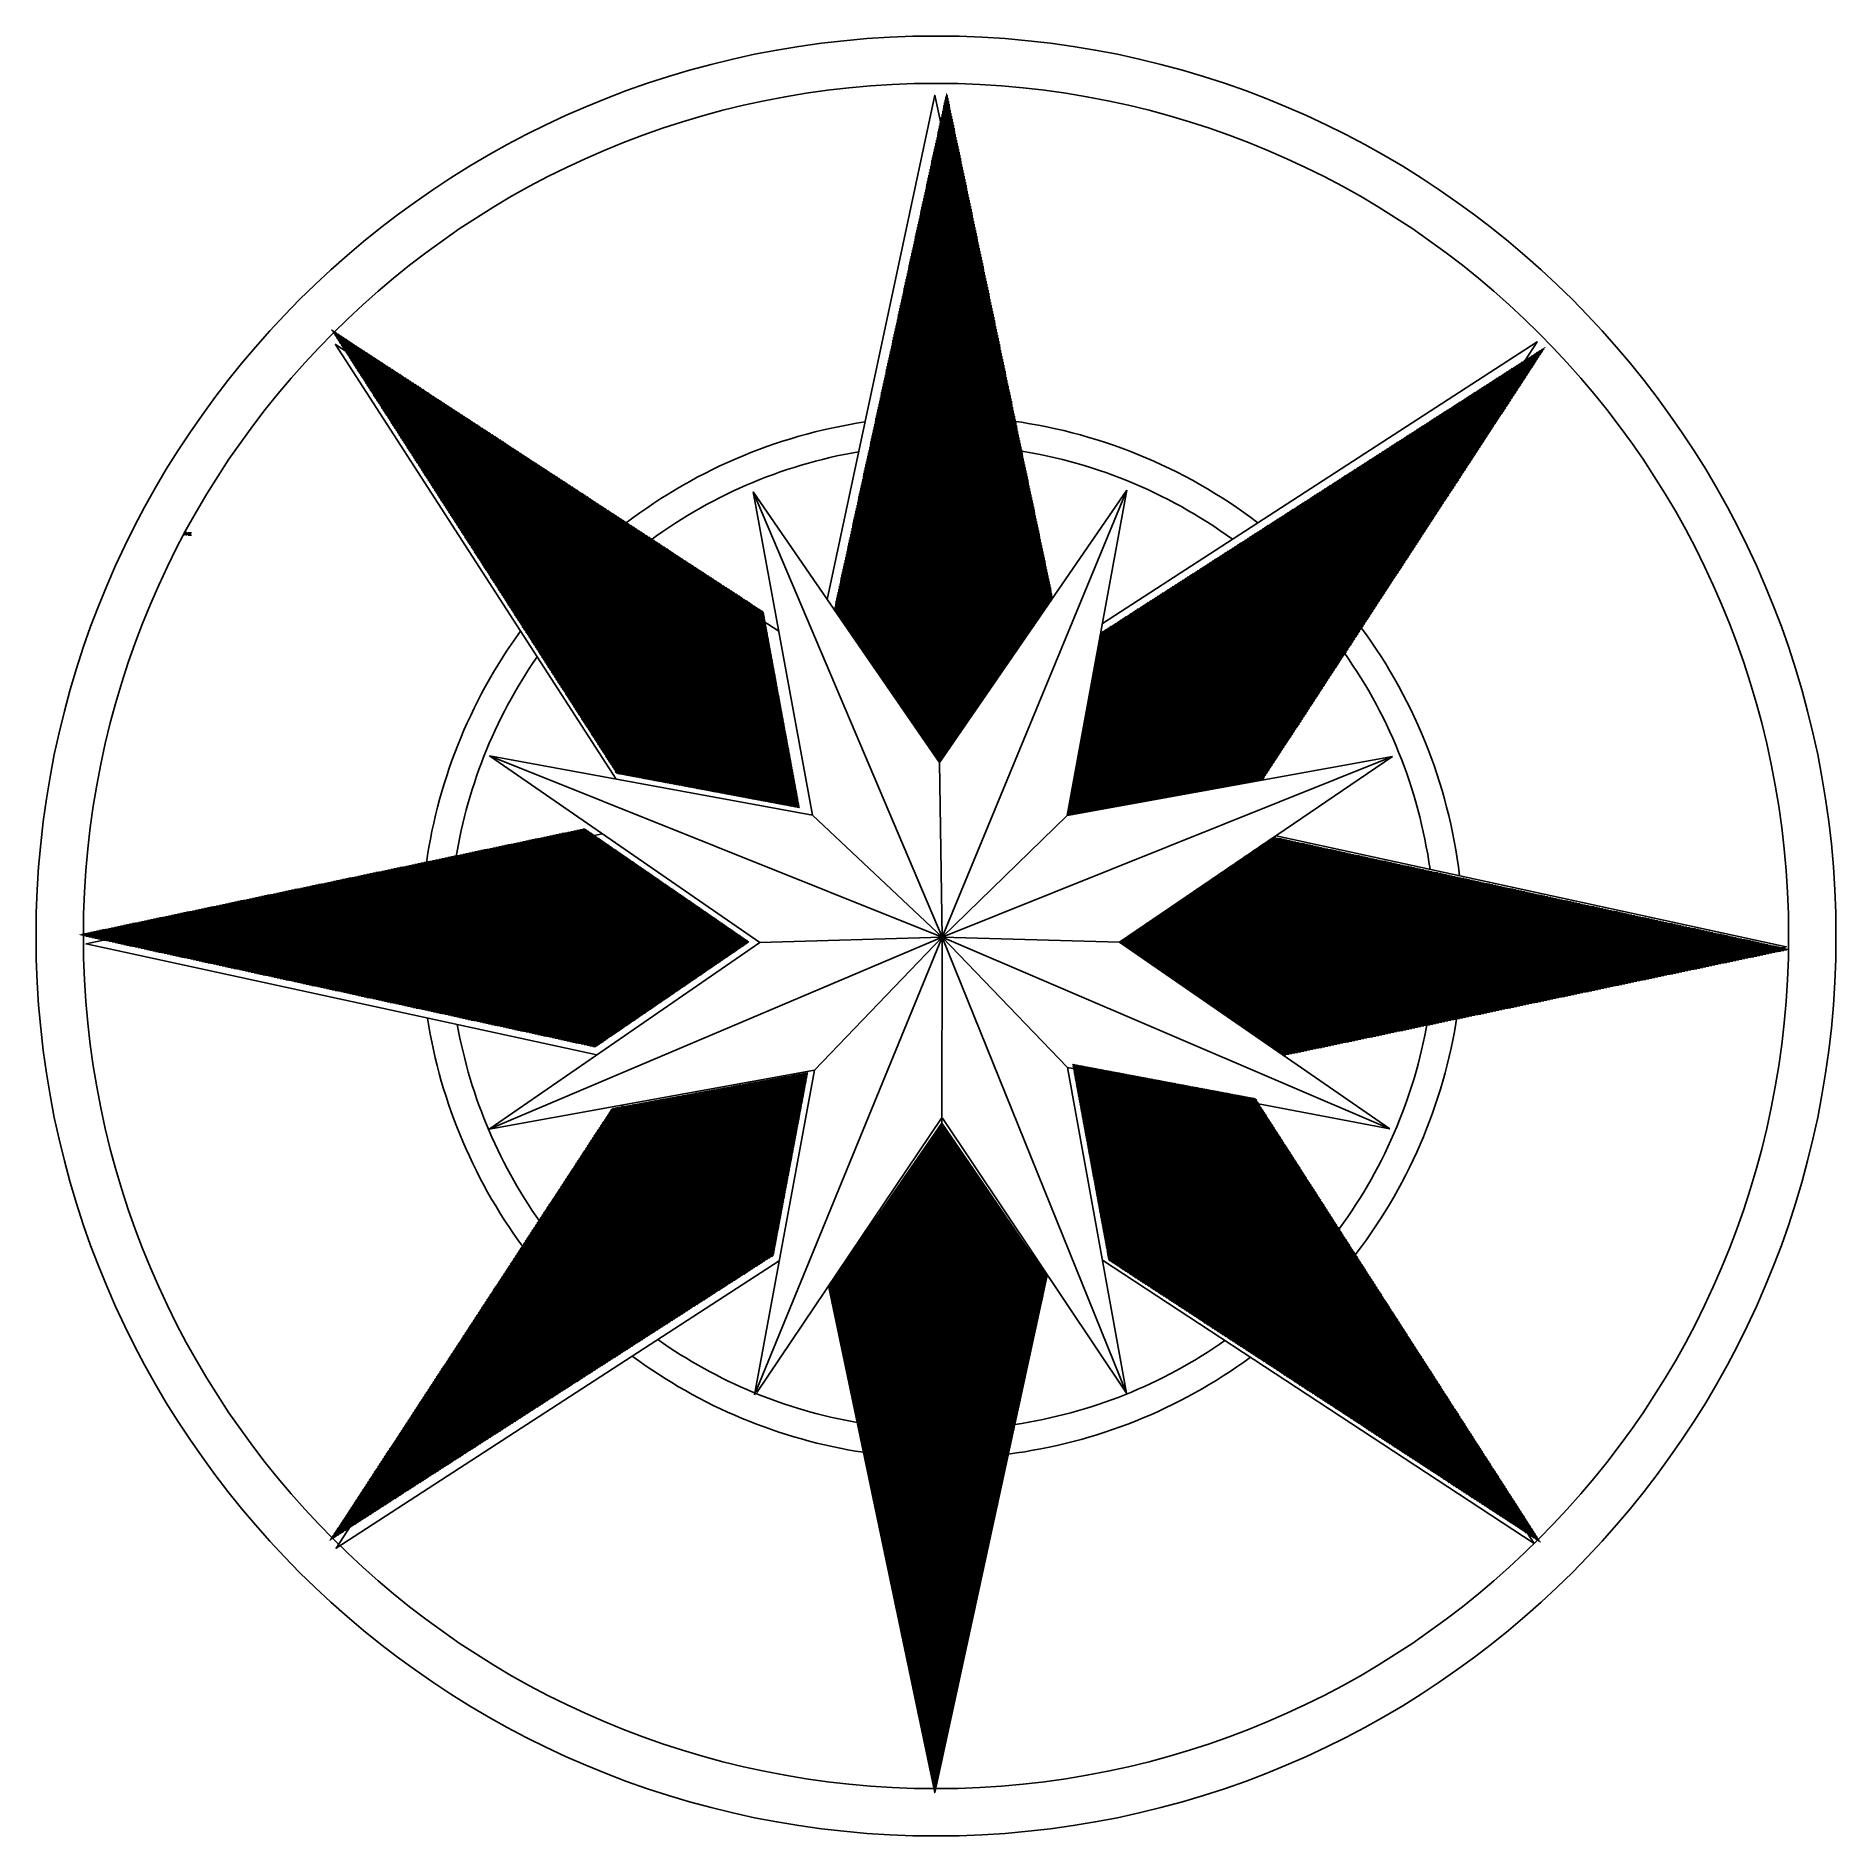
# Model space of a CAD drawing. Extents: x 5688 to 6046, y 8075 to 8432.
import ezdxf

# ---------------------------------------------------------------- set-up
doc = ezdxf.new("R2010")
doc.units = 0
doc.header["$LTSCALE"] = 1000
doc.header["$MEASUREMENT"] = 0
doc.layers.get('0').update_dxf_attribs({"linetype": 'CONTINUOUS'})
doc.layers.add('2D', color=7, linetype='CONTINUOUS')
doc.styles.add('DIM_FONT', font='SIMPLEX', dxfattribs={"width": 0.8})

# ---------------------------------------------------------------- blocks, each defined once
blk = doc.blocks.new('*X1')
at = {"color": 0}
for p, q in [((26494.6, 19335), (26506, 19335)), ((26494.8, 19336.2), (26505.7, 19336.2)), ((26495, 18045.2), (26495, 19337)), ((26495.1, 19337.5), (26505.5, 19337.5)), ((26495.4, 19338.8), (26505.2, 19338.8)), ((26495.6, 19340), (26504.9, 19340)), ((26495.9, 19341.2), (26504.7, 19341.2)), ((26496.2, 18047), (26496.2, 19342.8)), ((26496.2, 19342.5), (26504.4, 19342.5)), ((26496.5, 19343.8), (26504.2, 19343.8)), ((26496.7, 19345), (26503.9, 19345)), ((26497, 19346.2), (26503.6, 19346.2)), ((26497.3, 19347.5), (26503.4, 19347.5)), ((26497.5, 19348.8), (26503.1, 19348.8)), ((26497.5, 18048.8), (26497.5, 19348.5)), ((26497.8, 19350), (26502.8, 19350)), ((26498.1, 19351.2), (26502.6, 19351.2)), ((26498.4, 19352.5), (26502.3, 19352.5)), ((26498.6, 19353.8), (26502.1, 19353.8)), ((26498.8, 18050.7), (26498.8, 19354.3)), ((26498.9, 19355), (26501.8, 19355)), ((26499.2, 19356.2), (26501.5, 19356.2)), ((26499.4, 19357.5), (26501.3, 19357.5)), ((26499.7, 19358.8), (26501, 19358.8)), ((26500, 19360), (26500.7, 19360)), ((26501.2, 18054.3), (26501.2, 19357.6)), ((26502.5, 18056.1), (26502.5, 19351.6)), ((26503.8, 18057.9), (26503.8, 19345.7)), ((26505, 18059.7), (26505, 19339.7)), ((26486.9, 19300), (26513.3, 19300)), ((26487.2, 19301.2), (26513.1, 19301.2)), ((26487.5, 19302.5), (26512.8, 19302.5)), ((26487.5, 18034.3), (26487.5, 19302.5)), ((26487.8, 19303.8), (26512.5, 19303.8)), ((26488, 19305), (26512.3, 19305)), ((26488.3, 19306.2), (26512, 19306.2)), ((26488.6, 19307.5), (26511.8, 19307.5)), ((26488.8, 18036.1), (26488.8, 19308.3)), ((26488.9, 19308.8), (26511.5, 19308.8)), ((26489.1, 19310), (26511.2, 19310)), ((26489.4, 19311.2), (26511, 19311.2)), ((26489.7, 19312.5), (26510.7, 19312.5)), ((26489.9, 19313.8), (26510.4, 19313.8)), ((26490, 18038), (26490, 19314)), ((26490.2, 19315), (26510.2, 19315)), ((26490.5, 19316.2), (26509.9, 19316.2)), ((26490.8, 19317.5), (26509.7, 19317.5)), ((26491, 19318.8), (26509.4, 19318.8)), ((26491.2, 18039.8), (26491.2, 19319.8)), ((26491.3, 19320), (26509.1, 19320)), ((26491.6, 19321.2), (26508.9, 19321.2)), ((26491.8, 19322.5), (26508.6, 19322.5)), ((26492.1, 19323.8), (26508.4, 19323.8)), ((26492.4, 19325), (26508.1, 19325)), ((26492.5, 18041.6), (26492.5, 19325.5)), ((26492.7, 19326.2), (26507.8, 19326.2)), ((26492.9, 19327.5), (26507.6, 19327.5)), ((26493.2, 19328.8), (26507.3, 19328.8)), ((26493.5, 19330), (26507, 19330)), ((26493.7, 19331.2), (26506.8, 19331.2)), ((26493.8, 18043.4), (26493.8, 19331.3)), ((26494, 19332.5), (26506.5, 19332.5)), ((26494.3, 19333.8), (26506.3, 19333.8)), ((26506.2, 18061.5), (26506.2, 19333.8)), ((26507.5, 18063.4), (26507.5, 19327.8)), ((26508.8, 18065.2), (26508.8, 19321.8)), ((26510, 18067), (26510, 19315.9)), ((26511.2, 18068.8), (26511.2, 19309.9)), ((26512.5, 18070.6), (26512.5, 19304)), ((26479.1, 19263.8), (26520.9, 19263.8)), ((26479.3, 19265), (26520.7, 19265)), ((26479.6, 19266.2), (26520.4, 19266.2)), ((26479.9, 19267.5), (26520.1, 19267.5)), ((26480, 18041.6), (26480, 19268)), ((26480.2, 19268.8), (26519.9, 19268.8)), ((26480.4, 19270), (26519.6, 19270)), ((26480.7, 19271.2), (26519.4, 19271.2)), ((26481, 19272.5), (26519.1, 19272.5)), ((26481.2, 19273.8), (26518.8, 19273.8)), ((26481.2, 18039.8), (26481.2, 19273.8)), ((26481.5, 19275), (26518.6, 19275)), ((26481.8, 19276.2), (26518.3, 19276.2)), ((26482.1, 19277.5), (26518.1, 19277.5)), ((26482.3, 19278.8), (26517.8, 19278.8)), ((26482.5, 18038), (26482.5, 19279.5)), ((26482.6, 19280), (26517.5, 19280)), ((26482.9, 19281.2), (26517.3, 19281.2)), ((26483.1, 19282.5), (26517, 19282.5)), ((26483.4, 19283.8), (26516.7, 19283.8)), ((26483.7, 19285), (26516.5, 19285)), ((26483.8, 18036.1), (26483.8, 19285.3)), ((26484, 19286.2), (26516.2, 19286.2)), ((26484.2, 19287.5), (26516, 19287.5)), ((26484.5, 19288.8), (26515.7, 19288.8)), ((26484.8, 19290), (26515.4, 19290)), ((26485, 19291.2), (26515.2, 19291.2)), ((26485, 18034.3), (26485, 19291)), ((26485.3, 19292.5), (26514.9, 19292.5)), ((26485.6, 19293.8), (26514.6, 19293.8)), ((26485.9, 19295), (26514.4, 19295)), ((26486.1, 19296.2), (26514.1, 19296.2)), ((26486.2, 18032.5), (26486.2, 19296.8)), ((26486.4, 19297.5), (26513.9, 19297.5)), ((26486.7, 19298.8), (26513.6, 19298.8)), ((26513.8, 18072.4), (26513.8, 19298)), ((26515, 18074.3), (26515, 19292)), ((26516.2, 18076.1), (26516.2, 19286.1)), ((26517.5, 18077.9), (26517.5, 19280.1)), ((26518.8, 18079.7), (26518.8, 19274.2)), ((26520, 18081.5), (26520, 19268.2)), ((26471.2, 18054.4), (26471.2, 19227.8)), ((26471.5, 19228.8), (26528.3, 19228.8)), ((26471.7, 19230), (26528, 19230)), ((26472, 19231.2), (26527.8, 19231.2)), ((26472.3, 19232.5), (26527.5, 19232.5)), ((26472.5, 19233.8), (26527.2, 19233.8)), ((26472.5, 18052.6), (26472.5, 19233.5)), ((26472.8, 19235), (26527, 19235)), ((26473.1, 19236.2), (26526.7, 19236.2)), ((26473.4, 19237.5), (26526.4, 19237.5)), ((26473.6, 19238.8), (26526.2, 19238.8)), ((26473.8, 18050.8), (26473.8, 19239.3)), ((26473.9, 19240), (26525.9, 19240)), ((26474.2, 19241.2), (26525.7, 19241.2)), ((26474.4, 19242.5), (26525.4, 19242.5)), ((26474.7, 19243.8), (26525.1, 19243.8)), ((26475, 19245), (26524.9, 19245)), ((26475, 18048.9), (26475, 19245)), ((26475.3, 19246.2), (26524.6, 19246.2)), ((26475.5, 19247.5), (26524.3, 19247.5)), ((26475.8, 19248.8), (26524.1, 19248.8)), ((26476.1, 19250), (26523.8, 19250)), ((26476.2, 18047.1), (26476.2, 19250.8)), ((26476.4, 19251.2), (26523.6, 19251.2)), ((26476.6, 19252.5), (26523.3, 19252.5)), ((26476.9, 19253.8), (26523, 19253.8)), ((26477.2, 19255), (26522.8, 19255)), ((26477.4, 19256.2), (26522.5, 19256.2)), ((26477.5, 18045.3), (26477.5, 19256.5)), ((26477.7, 19257.5), (26522.2, 19257.5)), ((26478, 19258.8), (26522, 19258.8)), ((26478.3, 19260), (26521.7, 19260)), ((26478.5, 19261.2), (26521.5, 19261.2)), ((26478.8, 19262.5), (26521.2, 19262.5)), ((26478.8, 18043.5), (26478.8, 19262.3)), ((26521.2, 18083.3), (26521.2, 19262.2)), ((26522.5, 18085.1), (26522.5, 19256.3)), ((26523.8, 18087), (26523.8, 19250.3)), ((26525, 18088.8), (26525, 19244.4)), ((26526.2, 18090.6), (26526.2, 19238.4)), ((26527.5, 18092.4), (26527.5, 19232.4)), ((26463.6, 19192.5), (26535.9, 19192.5)), ((26463.8, 19193.8), (26535.6, 19193.8)), ((26463.8, 18065.4), (26463.8, 19193.3)), ((26464.1, 19195), (26535.4, 19195)), ((26464.4, 19196.2), (26535.1, 19196.2)), ((26464.7, 19197.5), (26534.8, 19197.5)), ((26464.9, 19198.8), (26534.6, 19198.8)), ((26465, 18063.6), (26465, 19199)), ((26465.2, 19200), (26534.3, 19200)), ((26465.5, 19201.2), (26534, 19201.2)), ((26465.8, 19202.5), (26533.8, 19202.5)), ((26466, 19203.8), (26533.5, 19203.8)), ((26466.2, 18061.7), (26466.2, 19204.8)), ((26466.3, 19205), (26533.3, 19205)), ((26466.6, 19206.2), (26533, 19206.2)), ((26466.8, 19207.5), (26532.7, 19207.5)), ((26467.1, 19208.8), (26532.5, 19208.8)), ((26467.4, 19210), (26532.2, 19210)), ((26467.5, 18059.9), (26467.5, 19210.5)), ((26467.7, 19211.2), (26531.9, 19211.2)), ((26467.9, 19212.5), (26531.7, 19212.5)), ((26468.2, 19213.8), (26531.4, 19213.8)), ((26468.5, 19215), (26531.2, 19215)), ((26468.7, 19216.2), (26530.9, 19216.2)), ((26468.8, 18058.1), (26468.8, 19216.3)), ((26469, 19217.5), (26530.6, 19217.5)), ((26469.3, 19218.8), (26530.4, 19218.8)), ((26469.6, 19220), (26530.1, 19220)), ((26469.8, 19221.2), (26529.8, 19221.2)), ((26470, 18056.3), (26470, 19222)), ((26470.1, 19222.5), (26529.6, 19222.5)), ((26470.4, 19223.8), (26529.3, 19223.8)), ((26470.6, 19225), (26529.1, 19225)), ((26470.9, 19226.2), (26528.8, 19226.2)), ((26471.2, 19227.5), (26528.5, 19227.5)), ((26528.8, 18094.2), (26528.8, 19226.5)), ((26530, 18096), (26530, 19220.5)), ((26531.2, 18097.8), (26531.2, 19214.6)), ((26532.5, 18099.7), (26532.5, 19208.6)), ((26533.8, 18101.5), (26533.8, 19202.6)), ((26535, 18103.3), (26535, 19196.7)), ((26455.7, 19156.2), (26543.5, 19156.2)), ((26456, 19157.5), (26543.2, 19157.5)), ((26456.2, 19158.8), (26543, 19158.8)), ((26456.2, 18076.4), (26456.2, 19158.8)), ((26456.5, 19160), (26542.7, 19160)), ((26456.8, 19161.2), (26542.4, 19161.2)), ((26457.1, 19162.5), (26542.2, 19162.5)), ((26457.3, 19163.8), (26541.9, 19163.8)), ((26457.5, 18074.6), (26457.5, 19164.5)), ((26457.6, 19165), (26541.6, 19165)), ((26457.9, 19166.2), (26541.4, 19166.2)), ((26458.1, 19167.5), (26541.1, 19167.5)), ((26458.4, 19168.8), (26540.9, 19168.8)), ((26458.7, 19170), (26540.6, 19170)), ((26458.8, 18072.7), (26458.8, 19170.3)), ((26459, 19171.2), (26540.3, 19171.2)), ((26459.2, 19172.5), (26540.1, 19172.5)), ((26459.5, 19173.8), (26539.8, 19173.8)), ((26459.8, 19175), (26539.5, 19175)), ((26460, 19176.2), (26539.3, 19176.2)), ((26460, 18070.9), (26460, 19176)), ((26460.3, 19177.5), (26539, 19177.5)), ((26460.6, 19178.8), (26538.8, 19178.8)), ((26460.9, 19180), (26538.5, 19180)), ((26461.1, 19181.2), (26538.2, 19181.2)), ((26461.2, 18069.1), (26461.2, 19181.8)), ((26461.4, 19182.5), (26538, 19182.5)), ((26461.7, 19183.8), (26537.7, 19183.8)), ((26461.9, 19185), (26537.5, 19185)), ((26462.2, 19186.2), (26537.2, 19186.2)), ((26462.5, 19187.5), (26536.9, 19187.5)), ((26462.5, 18067.2), (26462.5, 19187.5)), ((26462.8, 19188.8), (26536.7, 19188.8)), ((26463, 19190), (26536.4, 19190)), ((26463.3, 19191.2), (26536.1, 19191.2)), ((26536.2, 18105.1), (26536.2, 19190.7)), ((26537.5, 18106.9), (26537.5, 19184.8)), ((26538.8, 18108.7), (26538.8, 19178.8)), ((26540, 18110.5), (26540, 19172.8)), ((26541.2, 18112.4), (26541.2, 19166.9)), ((26542.5, 18114.2), (26542.5, 19160.9)), ((26448.1, 19121.2), (26550.8, 19121.2)), ((26448.4, 19122.5), (26550.6, 19122.5)), ((26448.6, 19123.8), (26550.3, 19123.8)), ((26448.8, 18087.4), (26448.8, 19124.3)), ((26448.9, 19125), (26550, 19125)), ((26449.2, 19126.2), (26549.8, 19126.2)), ((26449.4, 19127.5), (26549.5, 19127.5)), ((26449.7, 19128.8), (26549.2, 19128.8)), ((26450, 19130), (26549, 19130)), ((26450, 18085.5), (26450, 19130)), ((26450.3, 19131.2), (26548.7, 19131.2)), ((26450.5, 19132.5), (26548.5, 19132.5)), ((26450.8, 19133.8), (26548.2, 19133.8)), ((26451.1, 19135), (26547.9, 19135)), ((26451.2, 18083.7), (26451.2, 19135.8)), ((26451.3, 19136.2), (26547.7, 19136.2)), ((26451.6, 19137.5), (26547.4, 19137.5)), ((26451.9, 19138.8), (26547.2, 19138.8)), ((26452.2, 19140), (26546.9, 19140)), ((26452.4, 19141.2), (26546.6, 19141.2)), ((26452.5, 18081.9), (26452.5, 19141.5)), ((26452.7, 19142.5), (26546.4, 19142.5)), ((26453, 19143.8), (26546.1, 19143.8)), ((26453.3, 19145), (26545.8, 19145)), ((26453.5, 19146.2), (26545.6, 19146.2)), ((26453.8, 19147.5), (26545.3, 19147.5)), ((26453.8, 18080), (26453.8, 19147.3)), ((26454.1, 19148.8), (26545.1, 19148.8)), ((26454.3, 19150), (26544.8, 19150)), ((26454.6, 19151.2), (26544.5, 19151.2)), ((26454.9, 19152.5), (26544.3, 19152.5)), ((26455, 18078.2), (26455, 19153)), ((26455.2, 19153.8), (26544, 19153.8)), ((26455.4, 19155), (26543.7, 19155)), ((26543.8, 18116), (26543.8, 19155)), ((26545, 18117.8), (26545, 19149)), ((26546.2, 18119.6), (26546.2, 19143)), ((26547.5, 18121.4), (26547.5, 19137.1)), ((26548.8, 18123.2), (26548.8, 19131.1)), ((26550, 18125.1), (26550, 19125.2)), ((26440.2, 19085), (26558.4, 19085)), ((26440.5, 19086.2), (26558.2, 19086.2)), ((26440.8, 19087.5), (26557.9, 19087.5)), ((26441, 19088.8), (26557.6, 19088.8)), ((26441.2, 18098.3), (26441.2, 19089.8)), ((26441.3, 19090), (26557.4, 19090)), ((26441.6, 19091.2), (26557.1, 19091.2)), ((26441.8, 19092.5), (26556.9, 19092.5)), ((26442.1, 19093.8), (26556.6, 19093.8)), ((26442.4, 19095), (26556.3, 19095)), ((26442.5, 18096.5), (26442.5, 19095.5)), ((26442.7, 19096.2), (26556.1, 19096.2)), ((26442.9, 19097.5), (26555.8, 19097.5)), ((26443.2, 19098.8), (26555.5, 19098.8)), ((26443.5, 19100), (26555.3, 19100)), ((26443.7, 19101.2), (26555, 19101.2)), ((26443.8, 18094.7), (26443.8, 19101.3)), ((26444, 19102.5), (26554.8, 19102.5)), ((26444.3, 19103.8), (26554.5, 19103.8)), ((26444.6, 19105), (26554.2, 19105)), ((26444.8, 19106.2), (26554, 19106.2)), ((26445, 18092.8), (26445, 19107)), ((26445.1, 19107.5), (26553.7, 19107.5)), ((26445.4, 19108.8), (26553.4, 19108.8)), ((26445.6, 19110), (26553.2, 19110)), ((26445.9, 19111.2), (26552.9, 19111.2)), ((26446.2, 18091), (26446.2, 19112.8)), ((26446.2, 19112.5), (26552.7, 19112.5)), ((26446.5, 19113.8), (26552.4, 19113.8)), ((26446.7, 19115), (26552.1, 19115)), ((26447, 19116.2), (26551.9, 19116.2)), ((26447.3, 19117.5), (26551.6, 19117.5)), ((26447.5, 19118.8), (26551.3, 19118.8)), ((26447.5, 18089.2), (26447.5, 19118.5)), ((26447.8, 19120), (26551.1, 19120)), ((26551.2, 18126.9), (26551.2, 19119.2)), ((26552.5, 18128.7), (26552.5, 19113.2)), ((26553.8, 18130.5), (26553.8, 19107.3)), ((26555, 18132.3), (26555, 19101.3)), ((26556.2, 18134.1), (26556.2, 19095.4)), ((26557.5, 18135.9), (26557.5, 19089.4)), ((26432.5, 18111.1), (26432.5, 19049.5)), ((26432.6, 19050), (26565.8, 19050)), ((26432.9, 19051.2), (26565.5, 19051.2)), ((26433.1, 19052.5), (26565.2, 19052.5)), ((26433.4, 19053.8), (26565, 19053.8)), ((26433.7, 19055), (26564.7, 19055)), ((26433.8, 18109.3), (26433.8, 19055.3)), ((26434, 19056.2), (26564.5, 19056.2)), ((26434.2, 19057.5), (26564.2, 19057.5)), ((26434.5, 19058.8), (26563.9, 19058.8)), ((26434.8, 19060), (26563.7, 19060)), ((26435, 19061.2), (26563.4, 19061.2)), ((26435, 18107.5), (26435, 19061)), ((26435.3, 19062.5), (26563.1, 19062.5)), ((26435.6, 19063.8), (26562.9, 19063.8)), ((26435.9, 19065), (26562.6, 19065)), ((26436.1, 19066.2), (26562.4, 19066.2)), ((26436.2, 18105.7), (26436.2, 19066.8)), ((26436.4, 19067.5), (26562.1, 19067.5)), ((26436.7, 19068.8), (26561.8, 19068.8)), ((26436.9, 19070), (26561.6, 19070)), ((26437.2, 19071.2), (26561.3, 19071.2)), ((26437.5, 19072.5), (26561, 19072.5)), ((26437.5, 18103.8), (26437.5, 19072.5)), ((26437.8, 19073.8), (26560.8, 19073.8)), ((26438, 19075), (26560.5, 19075)), ((26438.3, 19076.2), (26560.3, 19076.2)), ((26438.6, 19077.5), (26560, 19077.5)), ((26438.8, 19078.8), (26559.7, 19078.8)), ((26438.8, 18102), (26438.8, 19078.3)), ((26439.1, 19080), (26559.5, 19080)), ((26439.4, 19081.2), (26559.2, 19081.2)), ((26439.7, 19082.5), (26558.9, 19082.5)), ((26439.9, 19083.8), (26558.7, 19083.8)), ((26440, 18100.2), (26440, 19084)), ((26558.8, 18137.8), (26558.8, 19083.4)), ((26560, 18139.6), (26560, 19077.5)), ((26561.2, 18141.4), (26561.2, 19071.5)), ((26562.5, 18143.2), (26562.5, 19065.6)), ((26563.8, 18145), (26563.8, 19059.6)), ((26565, 18146.8), (26565, 19053.6)), ((26424.7, 19013.8), (26573.4, 19013.8)), ((26425, 19015), (26573.1, 19015)), ((26425, 18122.1), (26425, 19015)), ((26425.3, 19016.2), (26572.8, 19016.2)), ((26425.5, 19017.5), (26572.6, 19017.5)), ((26425.8, 19018.8), (26572.3, 19018.8)), ((26426.1, 19020), (26572.1, 19020)), ((26426.2, 18120.3), (26426.2, 19020.8)), ((26426.3, 19021.2), (26571.8, 19021.2)), ((26426.6, 19022.5), (26571.5, 19022.5)), ((26426.9, 19023.8), (26571.3, 19023.8)), ((26427.2, 19025), (26571, 19025)), ((26427.4, 19026.2), (26570.7, 19026.2)), ((26427.5, 18118.5), (26427.5, 19026.5)), ((26427.7, 19027.5), (26570.5, 19027.5)), ((26428, 19028.8), (26570.2, 19028.8)), ((26428.3, 19030), (26570, 19030)), ((26428.5, 19031.2), (26569.7, 19031.2)), ((26428.8, 19032.5), (26569.4, 19032.5)), ((26428.8, 18116.6), (26428.8, 19032.3)), ((26429.1, 19033.8), (26569.2, 19033.8)), ((26429.3, 19035), (26568.9, 19035)), ((26429.6, 19036.2), (26568.6, 19036.2)), ((26429.9, 19037.5), (26568.4, 19037.5)), ((26430, 18114.8), (26430, 19038)), ((26430.2, 19038.8), (26568.1, 19038.8)), ((26430.4, 19040), (26567.9, 19040)), ((26430.7, 19041.2), (26567.6, 19041.2)), ((26431, 19042.5), (26567.3, 19042.5)), ((26431.2, 19043.8), (26567.1, 19043.8)), ((26431.2, 18113), (26431.2, 19043.8)), ((26431.5, 19045), (26566.8, 19045)), ((26431.8, 19046.2), (26566.6, 19046.2)), ((26432.1, 19047.5), (26566.3, 19047.5)), ((26432.3, 19048.8), (26566, 19048.8)), ((26566.2, 18148.6), (26566.2, 19047.7)), ((26567.5, 18150.5), (26567.5, 19041.7)), ((26568.8, 18152.3), (26568.8, 19035.8)), ((26570, 18154.1), (26570, 19029.8)), ((26571.2, 18155.9), (26571.2, 19023.8)), ((26572.5, 18157.7), (26572.5, 19017.9)), ((26416.8, 18977.5), (26581, 18977.5)), ((26417.1, 18978.8), (26580.7, 18978.8)), ((26417.4, 18980), (26580.4, 18980)), ((26417.5, 18133.1), (26417.5, 18980.5)), ((26417.7, 18981.2), (26580.2, 18981.2)), ((26417.9, 18982.5), (26579.9, 18982.5)), ((26418.2, 18983.8), (26579.7, 18983.8)), ((26418.5, 18985), (26579.4, 18985)), ((26418.7, 18986.2), (26579.1, 18986.2)), ((26418.8, 18131.3), (26418.8, 18986.3)), ((26419, 18987.5), (26578.9, 18987.5)), ((26419.3, 18988.8), (26578.6, 18988.8)), ((26419.6, 18990), (26578.3, 18990)), ((26419.8, 18991.2), (26578.1, 18991.2)), ((26420, 18129.4), (26420, 18992)), ((26420.1, 18992.5), (26577.8, 18992.5)), ((26420.4, 18993.8), (26577.6, 18993.8)), ((26420.6, 18995), (26577.3, 18995)), ((26420.9, 18996.2), (26577, 18996.2)), ((26421.2, 18127.6), (26421.2, 18997.8)), ((26421.2, 18997.5), (26576.8, 18997.5)), ((26421.5, 18998.8), (26576.5, 18998.8)), ((26421.7, 19000), (26576.3, 19000)), ((26422, 19001.2), (26576, 19001.2)), ((26422.3, 19002.5), (26575.7, 19002.5)), ((26422.5, 19003.8), (26575.5, 19003.8)), ((26422.5, 18125.8), (26422.5, 19003.5)), ((26422.8, 19005), (26575.2, 19005)), ((26423.1, 19006.2), (26574.9, 19006.2)), ((26423.4, 19007.5), (26574.7, 19007.5)), ((26423.6, 19008.8), (26574.4, 19008.8)), ((26423.8, 18123.9), (26423.8, 19009.3)), ((26423.9, 19010), (26574.2, 19010)), ((26424.2, 19011.2), (26573.9, 19011.2)), ((26424.4, 19012.5), (26573.6, 19012.5)), ((26573.8, 18159.5), (26573.8, 19011.9)), ((26575, 18161.3), (26575, 19006)), ((26576.2, 18163.2), (26576.2, 19000)), ((26577.5, 18165), (26577.5, 18994)), ((26578.8, 18166.8), (26578.8, 18988.1)), ((26580, 18168.6), (26580, 18982.1)), ((26409.2, 18942.5), (26588.3, 18942.5)), ((26409.5, 18943.8), (26588, 18943.8)), ((26409.8, 18945), (26587.8, 18945)), ((26410, 18946.2), (26587.5, 18946.2)), ((26410, 18144.1), (26410, 18946)), ((26410.3, 18947.5), (26587.3, 18947.5)), ((26410.6, 18948.8), (26587, 18948.8)), ((26410.9, 18950), (26586.7, 18950)), ((26411.1, 18951.2), (26586.5, 18951.2)), ((26411.2, 18142.2), (26411.2, 18951.8)), ((26411.4, 18952.5), (26586.2, 18952.5)), ((26411.7, 18953.8), (26586, 18953.8)), ((26411.9, 18955), (26585.7, 18955)), ((26412.2, 18956.2), (26585.4, 18956.2)), ((26412.5, 18957.5), (26585.2, 18957.5)), ((26412.5, 18140.4), (26412.5, 18957.5)), ((26412.8, 18958.8), (26584.9, 18958.8)), ((26413, 18960), (26584.6, 18960)), ((26413.3, 18961.2), (26584.4, 18961.2)), ((26413.6, 18962.5), (26584.1, 18962.5)), ((26413.8, 18963.8), (26583.9, 18963.8)), ((26413.8, 18138.6), (26413.8, 18963.3)), ((26414.1, 18965), (26583.6, 18965)), ((26414.4, 18966.2), (26583.3, 18966.2)), ((26414.7, 18967.5), (26583.1, 18967.5)), ((26414.9, 18968.8), (26582.8, 18968.8)), ((26415, 18136.7), (26415, 18969)), ((26415.2, 18970), (26582.5, 18970)), ((26415.5, 18971.2), (26582.3, 18971.2)), ((26415.8, 18972.5), (26582, 18972.5)), ((26416, 18973.8), (26581.8, 18973.8)), ((26416.2, 18134.9), (26416.2, 18974.8)), ((26416.3, 18975), (26581.5, 18975)), ((26416.6, 18976.2), (26581.2, 18976.2)), ((26581.2, 18170.4), (26581.2, 18976.2)), ((26582.5, 18172.2), (26582.5, 18970.2)), ((26583.8, 18174), (26583.8, 18964.2)), ((26585, 18175.9), (26585, 18958.3)), ((26586.2, 18177.7), (26586.2, 18952.3)), ((26587.5, 18179.5), (26587.5, 18946.4)), ((26401.3, 18906.2), (26595.9, 18906.2)), ((26401.6, 18907.5), (26595.7, 18907.5)), ((26401.9, 18908.8), (26595.4, 18908.8)), ((26402.2, 18910), (26595.1, 18910)), ((26402.4, 18911.2), (26594.9, 18911.2)), ((26402.5, 18155), (26402.5, 18911.5)), ((26402.7, 18912.5), (26594.6, 18912.5)), ((26403, 18913.8), (26594.3, 18913.8)), ((26403.3, 18915), (26594.1, 18915)), ((26403.5, 18916.2), (26593.8, 18916.2)), ((26403.8, 18917.5), (26593.6, 18917.5)), ((26403.8, 18153.2), (26403.8, 18917.3)), ((26404.1, 18918.8), (26593.3, 18918.8)), ((26404.3, 18920), (26593, 18920)), ((26404.6, 18921.2), (26592.8, 18921.2)), ((26404.9, 18922.5), (26592.5, 18922.5)), ((26405, 18151.4), (26405, 18923)), ((26405.2, 18923.8), (26592.2, 18923.8)), ((26405.4, 18925), (26592, 18925)), ((26405.7, 18926.2), (26591.7, 18926.2)), ((26406, 18927.5), (26591.5, 18927.5)), ((26406.2, 18928.8), (26591.2, 18928.8)), ((26406.2, 18149.6), (26406.2, 18928.8)), ((26406.5, 18930), (26590.9, 18930)), ((26406.8, 18931.2), (26590.7, 18931.2)), ((26407.1, 18932.5), (26590.4, 18932.5)), ((26407.3, 18933.8), (26590.1, 18933.8)), ((26407.5, 18147.7), (26407.5, 18934.5)), ((26407.6, 18935), (26589.9, 18935)), ((26407.9, 18936.2), (26589.6, 18936.2)), ((26408.1, 18937.5), (26589.4, 18937.5)), ((26408.4, 18938.8), (26589.1, 18938.8)), ((26408.7, 18940), (26588.8, 18940)), ((26408.8, 18145.9), (26408.8, 18940.3)), ((26409, 18941.2), (26588.6, 18941.2)), ((26588.8, 18181.3), (26588.8, 18940.4)), ((26590, 18183.1), (26590, 18934.4)), ((26591.2, 18184.9), (26591.2, 18928.5)), ((26592.5, 18186.7), (26592.5, 18922.5)), ((26593.8, 18188.6), (26593.8, 18916.6)), ((26595, 18190.4), (26595, 18910.6)), ((26393.7, 18871.2), (26603.3, 18871.2)), ((26393.8, 18167.8), (26393.8, 18871.3)), ((26394, 18872.5), (26603, 18872.5)), ((26394.3, 18873.8), (26602.7, 18873.8)), ((26394.6, 18875), (26602.5, 18875)), ((26394.8, 18876.2), (26602.2, 18876.2)), ((26395, 18166), (26395, 18877)), ((26395.1, 18877.5), (26601.9, 18877.5)), ((26395.4, 18878.8), (26601.7, 18878.8)), ((26395.6, 18880), (26601.4, 18880)), ((26395.9, 18881.2), (26601.2, 18881.2)), ((26396.2, 18164.2), (26396.2, 18882.8)), ((26396.2, 18882.5), (26600.9, 18882.5)), ((26396.5, 18883.8), (26600.6, 18883.8)), ((26396.7, 18885), (26600.4, 18885)), ((26397, 18886.2), (26600.1, 18886.2)), ((26397.3, 18887.5), (26599.8, 18887.5)), ((26397.5, 18888.8), (26599.6, 18888.8)), ((26397.5, 18162.4), (26397.5, 18888.5)), ((26397.8, 18890), (26599.3, 18890)), ((26398.1, 18891.2), (26599.1, 18891.2)), ((26398.4, 18892.5), (26598.8, 18892.5)), ((26398.6, 18893.8), (26598.5, 18893.8)), ((26398.8, 18160.5), (26398.8, 18894.3)), ((26398.9, 18895), (26598.3, 18895)), ((26399.2, 18896.2), (26598, 18896.2)), ((26399.4, 18897.5), (26597.7, 18897.5)), ((26399.7, 18898.8), (26597.5, 18898.8)), ((26400, 18900), (26597.2, 18900)), ((26400, 18158.7), (26400, 18900)), ((26400.3, 18901.2), (26597, 18901.2)), ((26400.5, 18902.5), (26596.7, 18902.5)), ((26400.8, 18903.8), (26596.4, 18903.8)), ((26401.1, 18905), (26596.2, 18905)), ((26401.2, 18156.9), (26401.2, 18905.8)), ((26596.2, 18192.2), (26596.2, 18904.6)), ((26597.5, 18194), (26597.5, 18898.7)), ((26598.8, 18195.8), (26598.8, 18892.7)), ((26600, 18197.6), (26600, 18886.8)), ((26601.2, 18199.4), (26601.2, 18880.8)), ((26602.5, 18201.3), (26602.5, 18874.8)), ((26385.9, 18835), (26610.9, 18835)), ((26386.1, 18836.2), (26610.6, 18836.2)), ((26386.2, 18178.8), (26386.2, 18836.8)), ((26386.4, 18837.5), (26610.3, 18837.5)), ((26386.7, 18838.8), (26610.1, 18838.8)), ((26386.9, 18840), (26609.8, 18840)), ((26387.2, 18841.2), (26609.5, 18841.2)), ((26387.5, 18842.5), (26609.3, 18842.5)), ((26387.5, 18177), (26387.5, 18842.5)), ((26387.8, 18843.8), (26609, 18843.8)), ((26388, 18845), (26608.8, 18845)), ((26388.3, 18846.2), (26608.5, 18846.2)), ((26388.6, 18847.5), (26608.2, 18847.5)), ((26388.8, 18848.8), (26608, 18848.8)), ((26388.8, 18175.2), (26388.8, 18848.3)), ((26389.1, 18850), (26607.7, 18850)), ((26389.4, 18851.2), (26607.4, 18851.2)), ((26389.7, 18852.5), (26607.2, 18852.5)), ((26389.9, 18853.8), (26606.9, 18853.8)), ((26390, 18173.3), (26390, 18854)), ((26390.2, 18855), (26606.7, 18855)), ((26390.5, 18856.2), (26606.4, 18856.2)), ((26390.8, 18857.5), (26606.1, 18857.5)), ((26391, 18858.8), (26605.9, 18858.8)), ((26391.2, 18171.5), (26391.2, 18859.8)), ((26391.3, 18860), (26605.6, 18860)), ((26391.6, 18861.2), (26605.4, 18861.2)), ((26391.8, 18862.5), (26605.1, 18862.5)), ((26392.1, 18863.8), (26604.8, 18863.8)), ((26392.4, 18865), (26604.6, 18865)), ((26392.5, 18169.7), (26392.5, 18865.5)), ((26392.7, 18866.2), (26604.3, 18866.2)), ((26392.9, 18867.5), (26604, 18867.5)), ((26393.2, 18868.8), (26603.8, 18868.8)), ((26393.5, 18870), (26603.5, 18870)), ((26603.8, 18203.1), (26603.8, 18868.9)), ((26605, 18204.9), (26605, 18862.9)), ((26606.2, 18206.7), (26606.2, 18857)), ((26607.5, 18208.5), (26607.5, 18851)), ((26608.8, 18210.3), (26608.8, 18845)), ((26610, 18212.1), (26610, 18839.1)), ((26378, 18798.8), (26618.5, 18798.8)), ((26378.3, 18800), (26618.2, 18800)), ((26378.5, 18801.2), (26617.9, 18801.2)), ((26378.8, 18802.5), (26617.7, 18802.5)), ((26378.8, 18189.8), (26378.8, 18802.3)), ((26379.1, 18803.8), (26617.4, 18803.8)), ((26379.3, 18805), (26617.1, 18805)), ((26379.6, 18806.2), (26616.9, 18806.2)), ((26379.9, 18807.5), (26616.6, 18807.5)), ((26380, 18188), (26380, 18808)), ((26380.2, 18808.8), (26616.4, 18808.8)), ((26380.4, 18810), (26616.1, 18810)), ((26380.7, 18811.2), (26615.8, 18811.2)), ((26381, 18812.5), (26615.6, 18812.5)), ((26381.2, 18813.8), (26615.3, 18813.8)), ((26381.2, 18186.1), (26381.2, 18813.8)), ((26381.5, 18815), (26615.1, 18815)), ((26381.8, 18816.2), (26614.8, 18816.2)), ((26382.1, 18817.5), (26614.5, 18817.5)), ((26382.3, 18818.8), (26614.3, 18818.8)), ((26382.5, 18184.3), (26382.5, 18819.5)), ((26382.6, 18820), (26614, 18820)), ((26382.9, 18821.2), (26613.7, 18821.2)), ((26383.1, 18822.5), (26613.5, 18822.5)), ((26383.4, 18823.8), (26613.2, 18823.8)), ((26383.7, 18825), (26613, 18825)), ((26383.8, 18182.5), (26383.8, 18825.3)), ((26384, 18826.2), (26612.7, 18826.2)), ((26384.2, 18827.5), (26612.4, 18827.5)), ((26384.5, 18828.8), (26612.2, 18828.8)), ((26384.8, 18830), (26611.9, 18830)), ((26385, 18831.2), (26611.6, 18831.2)), ((26385, 18180.7), (26385, 18831)), ((26385.3, 18832.5), (26611.4, 18832.5)), ((26385.6, 18833.8), (26611.1, 18833.8)), ((26611.2, 18214), (26611.2, 18833.1)), ((26612.5, 18215.8), (26612.5, 18827.2)), ((26613.8, 18217.6), (26613.8, 18821.2)), ((26615, 18219.4), (26615, 18815.2)), ((26616.2, 18221.2), (26616.2, 18809.3)), ((26617.5, 18223), (26617.5, 18803.3)), ((26370.4, 18763.8), (26625.8, 18763.8)), ((26370.6, 18765), (26625.5, 18765)), ((26370.9, 18766.2), (26625.3, 18766.2)), ((26371.2, 18200.8), (26371.2, 18767.8)), ((26371.2, 18767.5), (26625, 18767.5)), ((26371.5, 18768.8), (26624.8, 18768.8)), ((26371.7, 18770), (26624.5, 18770)), ((26372, 18771.2), (26624.2, 18771.2)), ((26372.3, 18772.5), (26624, 18772.5)), ((26372.5, 18773.8), (26623.7, 18773.8)), ((26372.5, 18198.9), (26372.5, 18773.5)), ((26372.8, 18775), (26623.4, 18775)), ((26373.1, 18776.2), (26623.2, 18776.2)), ((26373.4, 18777.5), (26622.9, 18777.5)), ((26373.6, 18778.8), (26622.7, 18778.8)), ((26373.8, 18197.1), (26373.8, 18779.3)), ((26373.9, 18780), (26622.4, 18780)), ((26374.2, 18781.2), (26622.1, 18781.2)), ((26374.4, 18782.5), (26621.9, 18782.5)), ((26374.7, 18783.8), (26621.6, 18783.8)), ((26375, 18785), (26621.3, 18785)), ((26375, 18195.3), (26375, 18785)), ((26375.3, 18786.2), (26621.1, 18786.2)), ((26375.5, 18787.5), (26620.8, 18787.5)), ((26375.8, 18788.8), (26620.6, 18788.8)), ((26376.1, 18790), (26620.3, 18790)), ((26376.2, 18193.5), (26376.2, 18790.8)), ((26376.3, 18791.2), (26620, 18791.2)), ((26376.6, 18792.5), (26619.8, 18792.5)), ((26376.9, 18793.8), (26619.5, 18793.8)), ((26377.2, 18795), (26619.2, 18795)), ((26377.4, 18796.2), (26619, 18796.2)), ((26377.5, 18191.6), (26377.5, 18796.5)), ((26377.7, 18797.5), (26618.7, 18797.5)), ((26618.8, 18224.8), (26618.8, 18797.4)), ((26620, 18226.7), (26620, 18791.4)), ((26621.2, 18228.5), (26621.2, 18785.4)), ((26622.5, 18230.3), (26622.5, 18779.5)), ((26623.8, 18232.1), (26623.8, 18773.5)), ((26625, 18233.9), (26625, 18767.6)), ((26362.5, 18727.5), (26633.4, 18727.5)), ((26362.5, 18213.6), (26362.5, 18727.5)), ((26362.8, 18728.8), (26633.1, 18728.8)), ((26363, 18730), (26632.9, 18730)), ((26363.3, 18731.2), (26632.6, 18731.2)), ((26363.6, 18732.5), (26632.4, 18732.5)), ((26363.8, 18733.8), (26632.1, 18733.8)), ((26363.8, 18211.8), (26363.8, 18733.3)), ((26364.1, 18735), (26631.8, 18735)), ((26364.4, 18736.2), (26631.6, 18736.2)), ((26364.7, 18737.5), (26631.3, 18737.5)), ((26364.9, 18738.8), (26631, 18738.8)), ((26365, 18209.9), (26365, 18739)), ((26365.2, 18740), (26630.8, 18740)), ((26365.5, 18741.2), (26630.5, 18741.2)), ((26365.8, 18742.5), (26630.3, 18742.5)), ((26366, 18743.8), (26630, 18743.8)), ((26366.2, 18208.1), (26366.2, 18744.8)), ((26366.3, 18745), (26629.7, 18745)), ((26366.6, 18746.2), (26629.5, 18746.2)), ((26366.8, 18747.5), (26629.2, 18747.5)), ((26367.1, 18748.8), (26628.9, 18748.8)), ((26367.4, 18750), (26628.7, 18750)), ((26367.5, 18206.3), (26367.5, 18750.5)), ((26367.7, 18751.2), (26628.4, 18751.2)), ((26367.9, 18752.5), (26628.2, 18752.5)), ((26368.2, 18753.8), (26627.9, 18753.8)), ((26368.5, 18755), (26627.6, 18755)), ((26368.7, 18756.2), (26627.4, 18756.2)), ((26368.8, 18204.4), (26368.8, 18756.3)), ((26369, 18757.5), (26627.1, 18757.5)), ((26369.3, 18758.8), (26626.8, 18758.8)), ((26369.6, 18760), (26626.6, 18760)), ((26369.8, 18761.2), (26626.3, 18761.2)), ((26370, 18202.6), (26370, 18762)), ((26370.1, 18762.5), (26626.1, 18762.5)), ((26626.2, 18235.7), (26626.2, 18761.6)), ((26627.5, 18237.5), (26627.5, 18755.6)), ((26628.8, 18239.4), (26628.8, 18749.7)), ((26630, 18241.2), (26630, 18743.7)), ((26631.2, 18243), (26631.2, 18737.8)), ((26632.5, 18244.8), (26632.5, 18731.8)), ((26354.9, 18692.5), (26640.7, 18692.5)), ((26355, 18224.6), (26355, 18693.1)), ((26355.2, 18693.8), (26640.5, 18693.8)), ((26355.4, 18695), (26640.2, 18695)), ((26355.7, 18696.2), (26640, 18696.2)), ((26356, 18697.5), (26639.7, 18697.5)), ((26356.2, 18698.8), (26639.4, 18698.8)), ((26356.2, 18222.7), (26356.2, 18698.8)), ((26356.5, 18700), (26639.2, 18700)), ((26356.8, 18701.2), (26638.9, 18701.2)), ((26357.1, 18702.5), (26638.6, 18702.5)), ((26357.3, 18703.8), (26638.4, 18703.8)), ((26357.5, 18220.9), (26357.5, 18704.6)), ((26357.6, 18705), (26638.1, 18705)), ((26357.9, 18706.2), (26637.9, 18706.2)), ((26358.1, 18707.5), (26637.6, 18707.5)), ((26358.4, 18708.8), (26637.3, 18708.8)), ((26358.7, 18710), (26637.1, 18710)), ((26358.8, 18219.1), (26358.8, 18710.3)), ((26359, 18711.2), (26636.8, 18711.2)), ((26359.2, 18712.5), (26636.5, 18712.5)), ((26359.5, 18713.8), (26636.3, 18713.8)), ((26359.8, 18715), (26636, 18715)), ((26360, 18716.2), (26635.8, 18716.2)), ((26360, 18217.2), (26360, 18716.1)), ((26360.3, 18717.5), (26635.5, 18717.5)), ((26360.6, 18718.8), (26635.2, 18718.8)), ((26360.9, 18720), (26635, 18720)), ((26361.1, 18721.2), (26634.7, 18721.2)), ((26361.2, 18215.4), (26361.2, 18721.8)), ((26361.4, 18722.5), (26634.5, 18722.5)), ((26361.7, 18723.8), (26634.2, 18723.8)), ((26361.9, 18725), (26633.9, 18725)), ((26362.2, 18726.2), (26633.7, 18726.2)), ((26633.8, 18246.6), (26633.8, 18725.8)), ((26635, 18248.4), (26635, 18719.9)), ((26636.2, 18250.2), (26636.2, 18713.9)), ((26637.5, 18252.1), (26637.5, 18708)), ((26638.8, 18253.9), (26638.8, 18702)), ((26640, 18255.7), (26640, 18696)), ((26347, 18656.2), (26648.3, 18656.2)), ((26347.3, 18657.5), (26648.1, 18657.5)), ((26347.5, 18658.8), (26647.8, 18658.8)), ((26347.5, 18235.5), (26347.5, 18658.6)), ((26347.8, 18660), (26647.6, 18660)), ((26348.1, 18661.2), (26647.3, 18661.2)), ((26348.4, 18662.5), (26647, 18662.5)), ((26348.6, 18663.8), (26646.8, 18663.8)), ((26348.8, 18233.7), (26348.8, 18664.3)), ((26348.9, 18665), (26646.5, 18665)), ((26349.2, 18666.2), (26646.2, 18666.2)), ((26349.4, 18667.5), (26646, 18667.5)), ((26349.7, 18668.8), (26645.7, 18668.8)), ((26350, 18231.9), (26350, 18670.1)), ((26350, 18670), (26645.5, 18670)), ((26350.3, 18671.2), (26645.2, 18671.2)), ((26350.5, 18672.5), (26644.9, 18672.5)), ((26350.8, 18673.8), (26644.7, 18673.8)), ((26351.1, 18675), (26644.4, 18675)), ((26351.2, 18230), (26351.2, 18675.8)), ((26351.3, 18676.2), (26644.2, 18676.2)), ((26351.6, 18677.5), (26643.9, 18677.5)), ((26351.9, 18678.8), (26643.6, 18678.8)), ((26352.2, 18680), (26643.4, 18680)), ((26352.4, 18681.2), (26643.1, 18681.2)), ((26352.5, 18228.2), (26352.5, 18681.6)), ((26352.7, 18682.5), (26642.8, 18682.5)), ((26353, 18683.8), (26642.6, 18683.8)), ((26353.2, 18685), (26642.3, 18685)), ((26353.5, 18686.2), (26642.1, 18686.2)), ((26353.8, 18687.5), (26641.8, 18687.5)), ((26353.8, 18226.4), (26353.8, 18687.3)), ((26354.1, 18688.8), (26641.5, 18688.8)), ((26354.3, 18690), (26641.3, 18690)), ((26354.6, 18691.2), (26641, 18691.2)), ((26641.2, 18257.5), (26641.2, 18690.1)), ((26642.5, 18259.3), (26642.5, 18684.1)), ((26643.8, 18261.1), (26643.8, 18678.2)), ((26645, 18262.9), (26645, 18672.2)), ((26646.2, 18264.8), (26646.2, 18666.2)), ((26647.5, 18266.6), (26647.5, 18660.3)), ((26339.4, 18621.2), (26655.7, 18621.2)), ((26339.7, 18622.5), (26655.4, 18622.5)), ((26339.9, 18623.8), (26655.2, 18623.8)), ((26340, 18246.5), (26340, 18624.1)), ((26340.2, 18625), (26654.9, 18625)), ((26340.5, 18626.2), (26654.6, 18626.2)), ((26340.7, 18627.5), (26654.4, 18627.5)), ((26341, 18628.8), (26654.1, 18628.8)), ((26341.2, 18244.7), (26341.2, 18629.8)), ((26341.3, 18630), (26653.9, 18630)), ((26341.6, 18631.2), (26653.6, 18631.2)), ((26341.8, 18632.5), (26653.3, 18632.5)), ((26342.1, 18633.8), (26653.1, 18633.8)), ((26342.4, 18635), (26652.8, 18635)), ((26342.5, 18242.9), (26342.5, 18635.6)), ((26342.7, 18636.2), (26652.5, 18636.2)), ((26342.9, 18637.5), (26652.3, 18637.5)), ((26343.2, 18638.8), (26652, 18638.8)), ((26343.5, 18640), (26651.8, 18640)), ((26343.7, 18641.2), (26651.5, 18641.2)), ((26343.8, 18241), (26343.8, 18641.3)), ((26344, 18642.5), (26651.2, 18642.5)), ((26344.3, 18643.8), (26651, 18643.8)), ((26344.6, 18645), (26650.7, 18645)), ((26344.8, 18646.2), (26650.4, 18646.2)), ((26345, 18239.2), (26345, 18647.1)), ((26345.1, 18647.5), (26650.2, 18647.5)), ((26345.4, 18648.8), (26649.9, 18648.8)), ((26345.6, 18650), (26649.7, 18650)), ((26345.9, 18651.2), (26649.4, 18651.2)), ((26346.2, 18237.4), (26346.2, 18652.8)), ((26346.2, 18652.5), (26649.1, 18652.5)), ((26346.5, 18653.8), (26648.9, 18653.8)), ((26346.7, 18655), (26648.6, 18655)), ((26648.8, 18268.4), (26648.8, 18654.3)), ((26650, 18270.2), (26650, 18648.4)), ((26651.2, 18272), (26651.2, 18642.4)), ((26652.5, 18273.8), (26652.5, 18636.4)), ((26653.8, 18275.7), (26653.8, 18630.5)), ((26655, 18277.5), (26655, 18624.5)), ((26331.5, 18585), (26663.3, 18585)), ((26331.8, 18586.2), (26663, 18586.2)), ((26332.1, 18587.5), (26662.8, 18587.5)), ((26332.3, 18588.8), (26662.5, 18588.8)), ((26332.5, 18257.5), (26332.5, 18589.6)), ((26332.6, 18590), (26662.2, 18590)), ((26332.9, 18591.2), (26662, 18591.2)), ((26333.1, 18592.5), (26661.7, 18592.5)), ((26333.4, 18593.8), (26661.5, 18593.8)), ((26333.7, 18595), (26661.2, 18595)), ((26333.8, 18255.7), (26333.8, 18595.3)), ((26334, 18596.2), (26660.9, 18596.2)), ((26334.2, 18597.5), (26660.7, 18597.5)), ((26334.5, 18598.8), (26660.4, 18598.8)), ((26334.8, 18600), (26660.1, 18600)), ((26335, 18601.2), (26659.9, 18601.2)), ((26335, 18253.8), (26335, 18601.1)), ((26335.3, 18602.5), (26659.6, 18602.5)), ((26335.6, 18603.8), (26659.4, 18603.8)), ((26335.9, 18605), (26659.1, 18605)), ((26336.1, 18606.2), (26658.8, 18606.2)), ((26336.2, 18252), (26336.2, 18606.8)), ((26336.4, 18607.5), (26658.6, 18607.5)), ((26336.7, 18608.8), (26658.3, 18608.8)), ((26336.9, 18610), (26658, 18610)), ((26337.2, 18611.2), (26657.8, 18611.2)), ((26337.5, 18250.2), (26337.5, 18612.6)), ((26337.5, 18612.5), (26657.5, 18612.5)), ((26337.8, 18613.8), (26657.3, 18613.8)), ((26338, 18615), (26657, 18615)), ((26338.3, 18616.2), (26656.7, 18616.2)), ((26338.6, 18617.5), (26656.5, 18617.5)), ((26338.8, 18618.8), (26656.2, 18618.8)), ((26338.8, 18248.3), (26338.8, 18618.3)), ((26339.1, 18620), (26655.9, 18620)), ((26656.2, 18279.3), (26656.2, 18618.6)), ((26657.5, 18281.1), (26657.5, 18612.6)), ((26658.8, 18282.9), (26658.8, 18606.6)), ((26660, 18284.7), (26660, 18600.7)), ((26661.2, 18286.5), (26661.2, 18594.7)), ((26662.5, 18288.4), (26662.5, 18588.8)), ((26323.6, 18548.8), (26670.9, 18548.8)), ((26323.8, 18270.3), (26323.8, 18549.3)), ((26323.9, 18550), (26670.6, 18550)), ((26324.2, 18551.2), (26670.4, 18551.2)), ((26324.4, 18552.5), (26670.1, 18552.5)), ((26324.7, 18553.8), (26669.8, 18553.8)), ((26325, 18268.5), (26325, 18555.1)), ((26325, 18555), (26669.6, 18555)), ((26325.3, 18556.2), (26669.3, 18556.2)), ((26325.5, 18557.5), (26669.1, 18557.5)), ((26325.8, 18558.8), (26668.8, 18558.8)), ((26326.1, 18560), (26668.5, 18560)), ((26326.2, 18266.6), (26326.2, 18560.8)), ((26326.3, 18561.2), (26668.3, 18561.2)), ((26326.6, 18562.5), (26668, 18562.5)), ((26326.9, 18563.8), (26667.7, 18563.8)), ((26327.2, 18565), (26667.5, 18565)), ((26327.4, 18566.2), (26667.2, 18566.2)), ((26327.5, 18264.8), (26327.5, 18566.6)), ((26327.7, 18567.5), (26667, 18567.5)), ((26328, 18568.8), (26666.7, 18568.8)), ((26328.2, 18570), (26666.4, 18570)), ((26328.5, 18571.2), (26666.2, 18571.2)), ((26328.8, 18572.5), (26665.9, 18572.5)), ((26328.8, 18263), (26328.8, 18572.3)), ((26329.1, 18573.8), (26665.7, 18573.8)), ((26329.3, 18575), (26665.4, 18575)), ((26329.6, 18576.2), (26665.1, 18576.2)), ((26329.9, 18577.5), (26664.9, 18577.5)), ((26330, 18261.1), (26330, 18578.1)), ((26330.2, 18578.8), (26664.6, 18578.8)), ((26330.4, 18580), (26664.3, 18580)), ((26330.7, 18581.2), (26664.1, 18581.2)), ((26331, 18582.5), (26663.8, 18582.5)), ((26331.2, 18583.8), (26663.6, 18583.8)), ((26331.2, 18259.3), (26331.2, 18583.8)), ((26663.8, 18290.2), (26663.8, 18582.8)), ((26665, 18292), (26665, 18576.8)), ((26666.2, 18293.8), (26666.2, 18570.9)), ((26667.5, 18295.6), (26667.5, 18564.9)), ((26668.8, 18297.4), (26668.8, 18559)), ((26670, 18299.2), (26670, 18553)), ((26316, 18513.8), (26678.2, 18513.8)), ((26316.2, 18281.3), (26316.2, 18514.8)), ((26316.3, 18515), (26678, 18515)), ((26316.6, 18516.2), (26677.7, 18516.2)), ((26316.8, 18517.5), (26677.4, 18517.5)), ((26317.1, 18518.8), (26677.2, 18518.8)), ((26317.4, 18520), (26676.9, 18520)), ((26317.5, 18279.4), (26317.5, 18520.6)), ((26317.7, 18521.2), (26676.7, 18521.2)), ((26317.9, 18522.5), (26676.4, 18522.5)), ((26318.2, 18523.8), (26676.1, 18523.8)), ((26318.5, 18525), (26675.9, 18525)), ((26318.7, 18526.2), (26675.6, 18526.2)), ((26318.8, 18277.6), (26318.8, 18526.3)), ((26319, 18527.5), (26675.4, 18527.5)), ((26319.3, 18528.8), (26675.1, 18528.8)), ((26319.6, 18530), (26674.8, 18530)), ((26319.8, 18531.2), (26674.6, 18531.2)), ((26320, 18275.8), (26320, 18532.1)), ((26320.1, 18532.5), (26674.3, 18532.5)), ((26320.4, 18533.8), (26674, 18533.8)), ((26320.6, 18535), (26673.8, 18535)), ((26320.9, 18536.2), (26673.5, 18536.2)), ((26321.2, 18273.9), (26321.2, 18537.8)), ((26321.2, 18537.5), (26673.3, 18537.5)), ((26321.5, 18538.8), (26673, 18538.8)), ((26321.7, 18540), (26672.7, 18540)), ((26322, 18541.2), (26672.5, 18541.2)), ((26322.3, 18542.5), (26672.2, 18542.5)), ((26322.5, 18543.8), (26671.9, 18543.8)), ((26322.5, 18272.1), (26322.5, 18543.6)), ((26322.8, 18545), (26671.7, 18545)), ((26323.1, 18546.2), (26671.4, 18546.2)), ((26323.4, 18547.5), (26671.2, 18547.5)), ((26671.2, 18301.1), (26671.2, 18547)), ((26672.5, 18302.9), (26672.5, 18541.1)), ((26673.8, 18304.7), (26673.8, 18535.1)), ((26675, 18306.5), (26675, 18529.2)), ((26676.2, 18308.3), (26676.2, 18523.2)), ((26677.5, 18310.1), (26677.5, 18517.2)), ((26308.1, 18477.5), (26685.8, 18477.5)), ((26308.4, 18478.8), (26685.6, 18478.8)), ((26308.7, 18480), (26685.3, 18480)), ((26308.8, 18292.2), (26308.8, 18480.3)), ((26309, 18481.2), (26685.1, 18481.2)), ((26309.2, 18482.5), (26684.8, 18482.5)), ((26309.5, 18483.8), (26684.5, 18483.8)), ((26309.8, 18485), (26684.3, 18485)), ((26310, 18486.2), (26684, 18486.2)), ((26310, 18290.4), (26310, 18486.1)), ((26310.3, 18487.5), (26683.7, 18487.5)), ((26310.6, 18488.8), (26683.5, 18488.8)), ((26310.9, 18490), (26683.2, 18490)), ((26311.1, 18491.2), (26683, 18491.2)), ((26311.2, 18288.6), (26311.2, 18491.8)), ((26311.4, 18492.5), (26682.7, 18492.5)), ((26311.7, 18493.8), (26682.4, 18493.8)), ((26311.9, 18495), (26682.2, 18495)), ((26312.2, 18496.2), (26681.9, 18496.2)), ((26312.5, 18286.8), (26312.5, 18497.6)), ((26312.5, 18497.5), (26681.6, 18497.5)), ((26312.8, 18498.8), (26681.4, 18498.8)), ((26313, 18500), (26681.1, 18500)), ((26313.3, 18501.2), (26680.9, 18501.2)), ((26313.6, 18502.5), (26680.6, 18502.5)), ((26313.8, 18503.8), (26680.3, 18503.8)), ((26313.8, 18284.9), (26313.8, 18503.3)), ((26314.1, 18505), (26680.1, 18505)), ((26314.4, 18506.2), (26679.8, 18506.2)), ((26314.7, 18507.5), (26679.5, 18507.5)), ((26314.9, 18508.8), (26679.3, 18508.8)), ((26315, 18283.1), (26315, 18509.1)), ((26315.2, 18510), (26679, 18510)), ((26315.5, 18511.2), (26678.8, 18511.2)), ((26315.7, 18512.5), (26678.5, 18512.5)), ((26678.8, 18311.9), (26678.8, 18511.3)), ((26680, 18313.8), (26680, 18505.3)), ((26681.2, 18315.6), (26681.2, 18499.4)), ((26682.5, 18317.4), (26682.5, 18493.4)), ((26683.8, 18319.2), (26683.8, 18487.4)), ((26685, 18321), (26685, 18481.5)), ((26300.5, 18442.5), (26693.2, 18442.5)), ((26300.8, 18443.8), (26692.9, 18443.8)), ((26301.1, 18445), (26692.7, 18445)), ((26301.2, 18303.2), (26301.2, 18445.8)), ((26301.3, 18446.2), (26692.4, 18446.2)), ((26301.6, 18447.5), (26692.1, 18447.5)), ((26301.9, 18448.8), (26691.9, 18448.8)), ((26302.2, 18450), (26691.6, 18450)), ((26302.4, 18451.2), (26691.3, 18451.2)), ((26302.5, 18301.4), (26302.5, 18451.6)), ((26302.7, 18452.5), (26691.1, 18452.5)), ((26303, 18453.8), (26690.8, 18453.8)), ((26303.2, 18455), (26690.6, 18455)), ((26303.5, 18456.2), (26690.3, 18456.2)), ((26303.8, 18457.5), (26690, 18457.5)), ((26303.8, 18299.6), (26303.8, 18457.3)), ((26304.1, 18458.8), (26689.8, 18458.8)), ((26304.3, 18460), (26689.5, 18460)), ((26304.6, 18461.2), (26689.2, 18461.2)), ((26304.9, 18462.5), (26689, 18462.5)), ((26305, 18297.7), (26305, 18463.1)), ((26305.2, 18463.8), (26688.7, 18463.8)), ((26305.4, 18465), (26688.5, 18465)), ((26305.7, 18466.2), (26688.2, 18466.2)), ((26306, 18467.5), (26687.9, 18467.5)), ((26306.2, 18468.8), (26687.7, 18468.8)), ((26306.2, 18295.9), (26306.2, 18468.8)), ((26306.5, 18470), (26687.4, 18470)), ((26306.8, 18471.2), (26687.1, 18471.2)), ((26307.1, 18472.5), (26686.9, 18472.5)), ((26307.3, 18473.8), (26686.6, 18473.8)), ((26307.5, 18294.1), (26307.5, 18474.6)), ((26307.6, 18475), (26686.4, 18475)), ((26307.9, 18476.2), (26686.1, 18476.2)), ((26686.2, 18322.8), (26686.2, 18475.5)), ((26687.5, 18324.6), (26687.5, 18469.6)), ((26688.8, 18326.5), (26688.8, 18463.6)), ((26690, 18328.3), (26690, 18457.7)), ((26691.2, 18330.1), (26691.2, 18451.7)), ((26692.5, 18331.9), (26692.5, 18445.7)), ((26292.7, 18406.2), (26700.8, 18406.2)), ((26292.9, 18407.5), (26700.5, 18407.5)), ((26293.2, 18408.8), (26700.3, 18408.8)), ((26293.5, 18410), (26700, 18410)), ((26293.7, 18411.2), (26699.7, 18411.2)), ((26293.8, 18314.2), (26293.8, 18411.3)), ((26294, 18412.5), (26699.5, 18412.5)), ((26294.3, 18413.8), (26699.2, 18413.8)), ((26294.6, 18415), (26698.9, 18415)), ((26294.8, 18416.2), (26698.7, 18416.2)), ((26295, 18312.4), (26295, 18417.1)), ((26295.1, 18417.5), (26698.4, 18417.5)), ((26295.4, 18418.8), (26698.2, 18418.8)), ((26295.6, 18420), (26697.9, 18420)), ((26295.9, 18421.2), (26697.6, 18421.2)), ((26296.2, 18310.5), (26296.2, 18422.8)), ((26296.2, 18422.5), (26697.4, 18422.5)), ((26296.5, 18423.8), (26697.1, 18423.8)), ((26296.7, 18425), (26696.8, 18425)), ((26297, 18426.2), (26696.6, 18426.2)), ((26297.3, 18427.5), (26696.3, 18427.5)), ((26297.5, 18428.8), (26696.1, 18428.8)), ((26297.5, 18308.7), (26297.5, 18428.6)), ((26297.8, 18430), (26695.8, 18430)), ((26298.1, 18431.2), (26695.5, 18431.2)), ((26298.4, 18432.5), (26695.3, 18432.5)), ((26298.6, 18433.8), (26695, 18433.8)), ((26298.8, 18306.9), (26298.8, 18434.3)), ((26298.9, 18435), (26694.8, 18435)), ((26299.2, 18436.2), (26694.5, 18436.2)), ((26299.4, 18437.5), (26694.2, 18437.5)), ((26299.7, 18438.8), (26694, 18438.8)), ((26300, 18305), (26300, 18440.1)), ((26300, 18440), (26693.7, 18440)), ((26300.3, 18441.2), (26693.4, 18441.2)), ((26693.8, 18333.7), (26693.8, 18439.8)), ((26695, 18335.5), (26695, 18433.8)), ((26696.2, 18337.3), (26696.2, 18427.9)), ((26697.5, 18339.2), (26697.5, 18421.9)), ((26698.8, 18341), (26698.8, 18415.9)), ((26700, 18342.8), (26700, 18410)), ((26284.8, 18370), (26708.4, 18370)), ((26285, 18371.2), (26708.1, 18371.2)), ((26285, 18327), (26285, 18371.1)), ((26285.3, 18372.5), (26707.9, 18372.5)), ((26285.6, 18373.8), (26707.6, 18373.8)), ((26285.9, 18375), (26707.3, 18375)), ((26286.1, 18376.2), (26707.1, 18376.2)), ((26286.2, 18325.2), (26286.2, 18376.8)), ((26286.4, 18377.5), (26706.8, 18377.5)), ((26286.7, 18378.8), (26706.5, 18378.8)), ((26286.9, 18380), (26706.3, 18380)), ((26287.2, 18381.2), (26706, 18381.2)), ((26287.5, 18323.3), (26287.5, 18382.6)), ((26287.5, 18382.5), (26705.8, 18382.5)), ((26287.8, 18383.8), (26705.5, 18383.8)), ((26288, 18385), (26705.2, 18385)), ((26288.3, 18386.2), (26705, 18386.2)), ((26288.6, 18387.5), (26704.7, 18387.5)), ((26288.8, 18388.8), (26704.5, 18388.8)), ((26288.8, 18321.5), (26288.8, 18388.3)), ((26289.1, 18390), (26704.2, 18390)), ((26289.4, 18391.2), (26703.9, 18391.2)), ((26289.7, 18392.5), (26703.7, 18392.5)), ((26289.9, 18393.8), (26703.4, 18393.8)), ((26290, 18319.7), (26290, 18394.1)), ((26290.2, 18395), (26703.1, 18395)), ((26290.5, 18396.2), (26702.9, 18396.2)), ((26290.7, 18397.5), (26702.6, 18397.5)), ((26291, 18398.8), (26702.4, 18398.8)), ((26291.2, 18317.9), (26291.2, 18399.8)), ((26291.3, 18400), (26702.1, 18400)), ((26291.6, 18401.2), (26701.8, 18401.2)), ((26291.8, 18402.5), (26701.6, 18402.5)), ((26292.1, 18403.8), (26701.3, 18403.8)), ((26292.4, 18405), (26701, 18405)), ((26292.5, 18316), (26292.5, 18405.6)), ((26701.2, 18344.6), (26701.2, 18404)), ((26702.5, 18346.4), (26702.5, 18398.1)), ((26703.8, 18348.2), (26703.8, 18392.1)), ((26705, 18350), (26705, 18386.1)), ((26706.2, 18351.9), (26706.2, 18380.2)), ((26707.5, 18353.7), (26707.5, 18374.2)), ((26277.7, 18337.5), (26696.4, 18337.5)), ((26278, 18338.8), (26697.2, 18338.8)), ((26278.2, 18340), (26698.1, 18340)), ((26278.5, 18341.2), (26698.9, 18341.2)), ((26278.7, 18336.2), (26695.5, 18336.2)), ((26278.8, 18342.5), (26699.8, 18342.5)), ((26278.8, 18336.1), (26278.8, 18342.3)), ((26279.1, 18343.8), (26700.7, 18343.8)), ((26279.3, 18345), (26701.5, 18345)), ((26279.5, 18335), (26694.6, 18335)), ((26279.6, 18346.2), (26702.4, 18346.2)), ((26279.9, 18347.5), (26703.2, 18347.5)), ((26280, 18334.3), (26280, 18348.1)), ((26280.2, 18348.8), (26704.1, 18348.8)), ((26280.4, 18350), (26705, 18350)), ((26280.7, 18351.2), (26705.8, 18351.2)), ((26281, 18352.5), (26706.7, 18352.5)), ((26281.2, 18353.8), (26707.6, 18353.8)), ((26281.2, 18332.5), (26281.2, 18353.8)), ((26281.5, 18355), (26708.4, 18355)), ((26281.8, 18356.2), (26709.3, 18356.2)), ((26282.1, 18357.5), (26710.1, 18357.5)), ((26282.3, 18358.8), (26710.7, 18358.8)), ((26282.5, 18330.7), (26282.5, 18359.6)), ((26282.6, 18360), (26710.5, 18360)), ((26282.9, 18361.2), (26710.2, 18361.2)), ((26283.1, 18362.5), (26710, 18362.5)), ((26283.4, 18363.8), (26709.7, 18363.8)), ((26283.7, 18365), (26709.4, 18365)), ((26283.8, 18328.8), (26283.8, 18365.3)), ((26284, 18366.2), (26709.2, 18366.2)), ((26284.2, 18367.5), (26708.9, 18367.5)), ((26284.5, 18368.8), (26708.6, 18368.8)), ((26708.8, 18355.5), (26708.8, 18368.3)), ((26710, 18357.3), (26710, 18362.3)), ((26280.4, 18333.8), (26693.8, 18333.8)), ((26281.2, 18332.5), (26692.9, 18332.5)), ((26282.1, 18331.2), (26692.1, 18331.2)), ((26282.9, 18330), (26691.2, 18330)), ((26283.8, 18328.8), (26690.3, 18328.8)), ((26284.7, 18327.5), (26689.5, 18327.5)), ((26285.5, 18326.2), (26688.6, 18326.2)), ((26286.4, 18325), (26687.7, 18325)), ((26287.2, 18323.8), (26686.9, 18323.8)), ((26288.1, 18322.5), (26686, 18322.5)), ((26288.9, 18321.2), (26685.2, 18321.2)), ((26289.8, 18320), (26684.3, 18320)), ((26290.6, 18318.8), (26683.4, 18318.8)), ((26291.5, 18317.5), (26682.6, 18317.5)), ((26292.3, 18316.2), (26681.7, 18316.2)), ((26293.2, 18315), (26680.9, 18315)), ((26294.1, 18313.8), (26680, 18313.8)), ((26294.9, 18312.5), (26679.1, 18312.5)), ((26295.8, 18311.2), (26678.3, 18311.2)), ((26296.6, 18310), (26677.4, 18310)), ((26297.5, 18308.8), (26676.6, 18308.8)), ((26298.3, 18307.5), (26675.7, 18307.5)), ((26299.2, 18306.2), (26674.8, 18306.2)), ((26300, 18305), (26674, 18305)), ((26300.9, 18303.8), (26673.1, 18303.8)), ((26301.7, 18302.5), (26672.2, 18302.5)), ((26302.6, 18301.2), (26671.4, 18301.2)), ((26303.4, 18300), (26670.5, 18300)), ((26304.3, 18298.8), (26669.7, 18298.8)), ((26305.2, 18297.5), (26668.8, 18297.5)), ((26306, 18296.2), (26667.9, 18296.2)), ((26306.9, 18295), (26667.1, 18295)), ((26307.7, 18293.8), (26666.2, 18293.8)), ((26308.6, 18292.5), (26665.4, 18292.5)), ((26309.4, 18291.2), (26664.5, 18291.2)), ((26310.3, 18290), (26663.6, 18290)), ((26311.1, 18288.8), (26662.8, 18288.8)), ((26312, 18287.5), (26661.9, 18287.5)), ((26312.8, 18286.2), (26661.1, 18286.2)), ((26313.7, 18285), (26660.2, 18285)), ((26314.6, 18283.8), (26659.3, 18283.8)), ((26315.4, 18282.5), (26658.5, 18282.5)), ((26316.3, 18281.2), (26657.6, 18281.2)), ((26317.1, 18280), (26656.7, 18280)), ((26318, 18278.8), (26655.9, 18278.8)), ((26318.8, 18277.5), (26655, 18277.5)), ((26319.7, 18276.2), (26654.2, 18276.2)), ((26320.5, 18275), (26653.3, 18275)), ((26321.4, 18273.8), (26652.4, 18273.8)), ((26322.2, 18272.5), (26651.6, 18272.5)), ((26323.1, 18271.2), (26650.7, 18271.2)), ((26323.9, 18270), (26649.9, 18270)), ((26324.8, 18268.8), (26649, 18268.8)), ((26325.7, 18267.5), (26648.1, 18267.5)), ((26326.5, 18266.2), (26647.3, 18266.2)), ((26327.4, 18265), (26646.4, 18265)), ((26328.2, 18263.8), (26645.6, 18263.8)), ((26329.1, 18262.5), (26644.7, 18262.5)), ((26329.9, 18261.2), (26643.8, 18261.2)), ((26330.8, 18260), (26643, 18260)), ((26331.6, 18258.8), (26642.1, 18258.8)), ((26332.5, 18257.5), (26641.2, 18257.5)), ((26333.3, 18256.2), (26640.4, 18256.2)), ((26334.2, 18255), (26639.5, 18255)), ((26335.1, 18253.8), (26638.7, 18253.8)), ((26335.9, 18252.5), (26637.8, 18252.5)), ((26336.8, 18251.2), (26636.9, 18251.2)), ((26337.6, 18250), (26636.1, 18250)), ((26338.5, 18248.8), (26635.2, 18248.8)), ((26339.3, 18247.5), (26634.4, 18247.5)), ((26340.2, 18246.2), (26633.5, 18246.2)), ((26341, 18245), (26632.6, 18245)), ((26341.9, 18243.8), (26631.8, 18243.8)), ((26342.7, 18242.5), (26630.9, 18242.5)), ((26343.6, 18241.2), (26630.1, 18241.2)), ((26344.4, 18240), (26629.2, 18240)), ((26345.3, 18238.8), (26628.3, 18238.8)), ((26346.2, 18237.5), (26627.5, 18237.5)), ((26347, 18236.2), (26626.6, 18236.2)), ((26347.9, 18235), (26625.7, 18235)), ((26348.7, 18233.8), (26624.9, 18233.8)), ((26349.6, 18232.5), (26624, 18232.5)), ((26350.4, 18231.2), (26623.2, 18231.2)), ((26351.3, 18230), (26622.3, 18230)), ((26352.1, 18228.8), (26621.4, 18228.8)), ((26353, 18227.5), (26620.6, 18227.5)), ((26353.8, 18226.2), (26619.7, 18226.2)), ((26354.7, 18225), (26618.9, 18225)), ((26355.6, 18223.8), (26618, 18223.8)), ((26356.4, 18222.5), (26617.1, 18222.5)), ((26357.3, 18221.2), (26616.3, 18221.2)), ((26358.1, 18220), (26615.4, 18220)), ((26359, 18218.8), (26614.5, 18218.8)), ((26359.8, 18217.5), (26613.7, 18217.5)), ((26360.7, 18216.2), (26612.8, 18216.2)), ((26361.5, 18215), (26612, 18215)), ((26362.4, 18213.8), (26611.1, 18213.8)), ((26363.2, 18212.5), (26610.2, 18212.5)), ((26364.1, 18211.2), (26609.4, 18211.2)), ((26364.9, 18210), (26608.5, 18210)), ((26365.8, 18208.8), (26607.7, 18208.8)), ((26366.7, 18207.5), (26606.8, 18207.5)), ((26367.5, 18206.2), (26605.9, 18206.2)), ((26368.4, 18205), (26605.1, 18205)), ((26369.2, 18203.8), (26604.2, 18203.8)), ((26370.1, 18202.5), (26603.4, 18202.5)), ((26370.9, 18201.2), (26602.5, 18201.2)), ((26371.8, 18200), (26601.6, 18200)), ((26372.6, 18198.8), (26600.8, 18198.8)), ((26373.5, 18197.5), (26599.9, 18197.5)), ((26374.3, 18196.2), (26599, 18196.2)), ((26375.2, 18195), (26598.2, 18195)), ((26376.1, 18193.8), (26597.3, 18193.8)), ((26376.9, 18192.5), (26596.5, 18192.5)), ((26377.8, 18191.2), (26595.6, 18191.2)), ((26378.6, 18190), (26594.7, 18190)), ((26379.5, 18188.8), (26593.9, 18188.8)), ((26380.3, 18187.5), (26593, 18187.5)), ((26381.2, 18186.2), (26592.2, 18186.2)), ((26382, 18185), (26591.3, 18185)), ((26382.9, 18183.8), (26590.4, 18183.8)), ((26383.7, 18182.5), (26589.6, 18182.5)), ((26384.6, 18181.2), (26588.7, 18181.2)), ((26385.4, 18180), (26587.9, 18180)), ((26386.3, 18178.8), (26587, 18178.8)), ((26387.2, 18177.5), (26586.1, 18177.5)), ((26388, 18176.2), (26585.3, 18176.2)), ((26388.9, 18175), (26584.4, 18175)), ((26389.7, 18173.8), (26583.5, 18173.8)), ((26390.6, 18172.5), (26582.7, 18172.5)), ((26391.4, 18171.2), (26581.8, 18171.2)), ((26392.3, 18170), (26581, 18170)), ((26393.1, 18168.8), (26580.1, 18168.8)), ((26394, 18167.5), (26579.2, 18167.5)), ((26394.8, 18166.2), (26578.4, 18166.2)), ((26395.7, 18165), (26577.5, 18165)), ((26396.5, 18163.8), (26576.7, 18163.8)), ((26397.4, 18162.5), (26575.8, 18162.5)), ((26398.3, 18161.2), (26574.9, 18161.2)), ((26399.1, 18160), (26574.1, 18160)), ((26400, 18158.8), (26573.2, 18158.8)), ((26400.8, 18157.5), (26572.4, 18157.5)), ((26401.7, 18156.2), (26571.5, 18156.2)), ((26402.5, 18155), (26570.6, 18155)), ((26403.4, 18153.8), (26569.8, 18153.8)), ((26404.2, 18152.5), (26568.9, 18152.5)), ((26405.1, 18151.2), (26568, 18151.2)), ((26405.9, 18150), (26567.2, 18150)), ((26406.8, 18148.8), (26566.3, 18148.8)), ((26407.7, 18147.5), (26565.5, 18147.5)), ((26408.5, 18146.2), (26564.6, 18146.2)), ((26409.4, 18145), (26563.7, 18145)), ((26410.2, 18143.8), (26562.9, 18143.8)), ((26411.1, 18142.5), (26562, 18142.5)), ((26411.9, 18141.2), (26561.2, 18141.2)), ((26412.8, 18140), (26560.3, 18140)), ((26413.6, 18138.8), (26559.4, 18138.8)), ((26414.5, 18137.5), (26558.6, 18137.5)), ((26415.3, 18136.2), (26557.7, 18136.2)), ((26416.2, 18135), (26556.9, 18135)), ((26417, 18133.8), (26556, 18133.8)), ((26417.9, 18132.5), (26555.1, 18132.5)), ((26418.8, 18131.2), (26554.3, 18131.2)), ((26419.6, 18130), (26553.4, 18130)), ((26420.5, 18128.8), (26552.5, 18128.8)), ((26421.3, 18127.5), (26551.7, 18127.5)), ((26422.2, 18126.2), (26550.8, 18126.2)), ((26423, 18125), (26550, 18125)), ((26423.9, 18123.8), (26549.1, 18123.8)), ((26424.7, 18122.5), (26548.2, 18122.5)), ((26425.6, 18121.2), (26547.4, 18121.2)), ((26426.4, 18120), (26546.5, 18120)), ((26427.3, 18118.8), (26545.7, 18118.8)), ((26428.2, 18117.5), (26544.8, 18117.5)), ((26429, 18116.2), (26543.9, 18116.2)), ((26429.9, 18115), (26543.1, 18115)), ((26430.7, 18113.8), (26542.2, 18113.8)), ((26431.6, 18112.5), (26541.4, 18112.5)), ((26432.4, 18111.2), (26540.5, 18111.2)), ((26433.3, 18110), (26539.6, 18110)), ((26434.1, 18108.8), (26538.8, 18108.8)), ((26435, 18107.5), (26537.9, 18107.5)), ((26435.8, 18106.2), (26537, 18106.2)), ((26436.7, 18105), (26536.2, 18105)), ((26437.5, 18103.8), (26535.3, 18103.8)), ((26438.4, 18102.5), (26534.5, 18102.5)), ((26439.3, 18101.2), (26533.6, 18101.2)), ((26440.1, 18100), (26532.7, 18100)), ((26441, 18098.8), (26531.9, 18098.8)), ((26441.8, 18097.5), (26531, 18097.5)), ((26442.7, 18096.2), (26530.2, 18096.2)), ((26443.5, 18095), (26529.3, 18095)), ((26444.4, 18093.8), (26528.4, 18093.8)), ((26445.2, 18092.5), (26527.6, 18092.5)), ((26446.1, 18091.2), (26526.7, 18091.2)), ((26446.9, 18090), (26525.9, 18090)), ((26447.8, 18088.8), (26525, 18088.8)), ((26448.7, 18087.5), (26524.1, 18087.5)), ((26449.5, 18086.2), (26523.3, 18086.2)), ((26450.4, 18085), (26522.4, 18085)), ((26451.2, 18083.8), (26521.5, 18083.8)), ((26452.1, 18082.5), (26520.7, 18082.5)), ((26452.9, 18081.2), (26519.8, 18081.2)), ((26453.8, 18080), (26519, 18080)), ((26454.6, 18078.8), (26518.1, 18078.8)), ((26455.5, 18077.5), (26517.2, 18077.5)), ((26456.3, 18076.2), (26516.4, 18076.2)), ((26457.2, 18075), (26515.5, 18075)), ((26458, 18073.8), (26514.7, 18073.8)), ((26458.9, 18072.5), (26513.8, 18072.5)), ((26459.8, 18071.2), (26512.9, 18071.2)), ((26460.6, 18070), (26512.1, 18070)), ((26461.5, 18068.8), (26511.2, 18068.8)), ((26462.3, 18067.5), (26510.3, 18067.5)), ((26463.2, 18066.2), (26509.5, 18066.2)), ((26464, 18065), (26508.6, 18065)), ((26464.9, 18063.8), (26507.8, 18063.8)), ((26465.7, 18062.5), (26506.9, 18062.5)), ((26466.6, 18061.2), (26506, 18061.2)), ((26467.4, 18060), (26505.2, 18060)), ((26468.3, 18058.8), (26504.3, 18058.8)), ((26469.2, 18057.5), (26503.5, 18057.5)), ((26470, 18056.2), (26502.6, 18056.2)), ((26470.9, 18055), (26501.7, 18055)), ((26471.7, 18053.8), (26500.9, 18053.8)), ((26472.6, 18052.5), (26500, 18052.5)), ((26473.4, 18051.2), (26499.2, 18051.2)), ((26474.3, 18050), (26498.3, 18050)), ((26475.1, 18048.8), (26497.4, 18048.8)), ((26476, 18047.5), (26496.6, 18047.5)), ((26476.8, 18046.2), (26495.7, 18046.2)), ((26477.7, 18045), (26494.8, 18045)), ((26478.5, 18043.8), (26494, 18043.8)), ((26479.4, 18042.5), (26493.1, 18042.5)), ((26480.3, 18041.2), (26492.3, 18041.2)), ((26481.1, 18040), (26491.4, 18040)), ((26482, 18038.8), (26490.5, 18038.8)), ((26482.8, 18037.5), (26489.7, 18037.5)), ((26483.7, 18036.2), (26488.8, 18036.2)), ((26484.5, 18035), (26488, 18035)), ((26485.4, 18033.8), (26487.1, 18033.8))]:
    blk.add_line(p, q, dxfattribs=at)

msp = doc.modelspace()

# ---------------------------------------------------------------- linework, layer by layer
at = {"layer": '2D', "color": 5, "linetype": 'CONTINUOUS'}
for p, q in [((5830.84, 8341.69), (5867.86, 8287.93)), ((5842.67, 8277.49), (5830.84, 8341.69)), ((5867.86, 8287.93), (5905.08, 8342)), ((5905.08, 8342), (5893.17, 8277.44)), ((5778.52, 8289.24), (5842.67, 8277.49)), ((5832.19, 8252.18), (5778.52, 8289.24)), ((5893.17, 8277.44), (5957.77, 8289.11)), ((5957.77, 8289.11), (5903.6, 8252.25)), ((5778.43, 8215.16), (5832.19, 8252.18)), ((5903.6, 8252.25), (5957.27, 8215.2)), ((5893.29, 8227.35), (5904.95, 8162.75)), ((5957.27, 8215.2), (5893.29, 8227.35)), ((5843.03, 8226.82), (5778.43, 8215.16)), ((5831.15, 8162.37), (5843.03, 8226.82)), ((5868.22, 8217.31), (5831.6, 8162.83)), ((5868.45, 8217.31), (5904.95, 8162.75)), ((5868.33, 8216.34), (5845.88, 8183.74)), ((5889.18, 8185.83), (5868.33, 8216.34))]:
    msp.add_line(p, q, dxfattribs=at)
at = {"layer": '2D', "color": 5}
for p, q in [((5830.84, 8341.69), (5868.37, 8253.24)), ((5868.37, 8253.24), (5905.08, 8342)), ((5868.37, 8253.24), (5778.52, 8289.24)), ((5868.37, 8253.24), (5867.86, 8287.93)), ((5957.77, 8289.11), (5868.37, 8253.24)), ((5868.37, 8253.24), (5842.67, 8277.49)), ((5893.17, 8277.44), (5868.37, 8253.24)), ((5868.37, 8253.24), (5778.43, 8215.16)), ((5868.37, 8253.24), (5831.15, 8162.37)), ((5868.37, 8253.24), (5832.19, 8252.18)), ((5868.37, 8253.24), (5843.03, 8226.82)), ((5868.37, 8253.24), (5868.33, 8216.34)), ((5868.37, 8253.24), (5904.95, 8162.75)), ((5893.29, 8227.35), (5868.37, 8253.24)), ((5903.6, 8252.25), (5868.37, 8253.24)), ((5957.27, 8215.2), (5868.37, 8253.24))]:
    msp.add_line(p, q, dxfattribs=at)
at = {"layer": '2D', "color": 5, "linetype": 'CONTINUOUS'}
for points in [[(5845.54, 8320.33), (5866.92, 8420.41), (5888.74, 8318.25)], [(5803.68, 8284.63), (5747.9, 8370.94), (5835.93, 8314.03)], [(5900.2, 8315.53), (5986.49, 8371.47), (5929.81, 8284.06)], [(5799.79, 8229.87), (5698.42, 8251.91), (5800.88, 8273.8)], [(5934.67, 8273.39), (6035.96, 8251.37), (5935.19, 8230.44)], [(5929.31, 8220.51), (5985.95, 8132.89), (5900.19, 8189.12)], [(5836.05, 8188.97), (5748.03, 8131.94), (5805.06, 8219.97)], [(5889.18, 8185.83), (5866.92, 8083.41), (5845.88, 8183.74)]]:
    msp.add_lwpolyline(points, dxfattribs=at)
at = {"layer": '2D', "color": 5}
for radius in [178.69, 169.29]:
    msp.add_circle((5867.16, 8253.49), radius, dxfattribs=at)
for radius, start, end in [(103.45, 52.7029, 83.1652), (103.45, 98.5075, 128.2613), (97.81, 99.7528, 127.1283), (97.81, 53.8941, 82.0301), (103.45, 144.0056, 172.7538), (103.45, 6.7882, 37.3955), (97.81, 7.9339, 36.2111), (97.81, 145.2887, 171.5918), (103.45, 188.9302, 217.2613), (97.81, 190.2177, 216.0667), (97.81, 322.8493, 350.1928), (103.45, 321.7176, 351.4213), (103.45, 233.5197, 261.3141), (97.81, 234.7662, 260.071), (97.81, 278.4871, 305.041), (103.45, 277.3074, 306.2797)]:
    msp.add_arc((5868.37, 8253.24), radius, start, end, dxfattribs=at)

# ---------------------------------------------------------------- block references
at = {"layer": '2D', "color": 5, "xscale": 0.1, "yscale": 0.1, "zscale": 0.1}
msp.add_blockref('*X1', (3219.24, 6484.68), dxfattribs=at)
for p, rotation in [((5242.29, 5130.98), 45), ((2745.22, 8875.22), 315), ((7633.26, 5603.69), 90), ((4100.36, 10900.88), 270), ((8989.67, 7628.62), 134.9999999999999), ((6492.03, 11376), 225), ((8516.96, 10019.59), 180)]:
    msp.add_blockref('*X1', p, dxfattribs=dict(at, rotation=rotation))

# ---------------------------------------------------------------- texts
at = {"color": 5, "style": 'DIM_FONT', "width": 0.8, "flags": 9}
for tag in ['YSIZE', 'XSIZE']:
    msp.add_attdef(tag, (5717.75, 8333.1), '0', height=0.5, dxfattribs=at)

doc.saveas('drawing.dxf')
